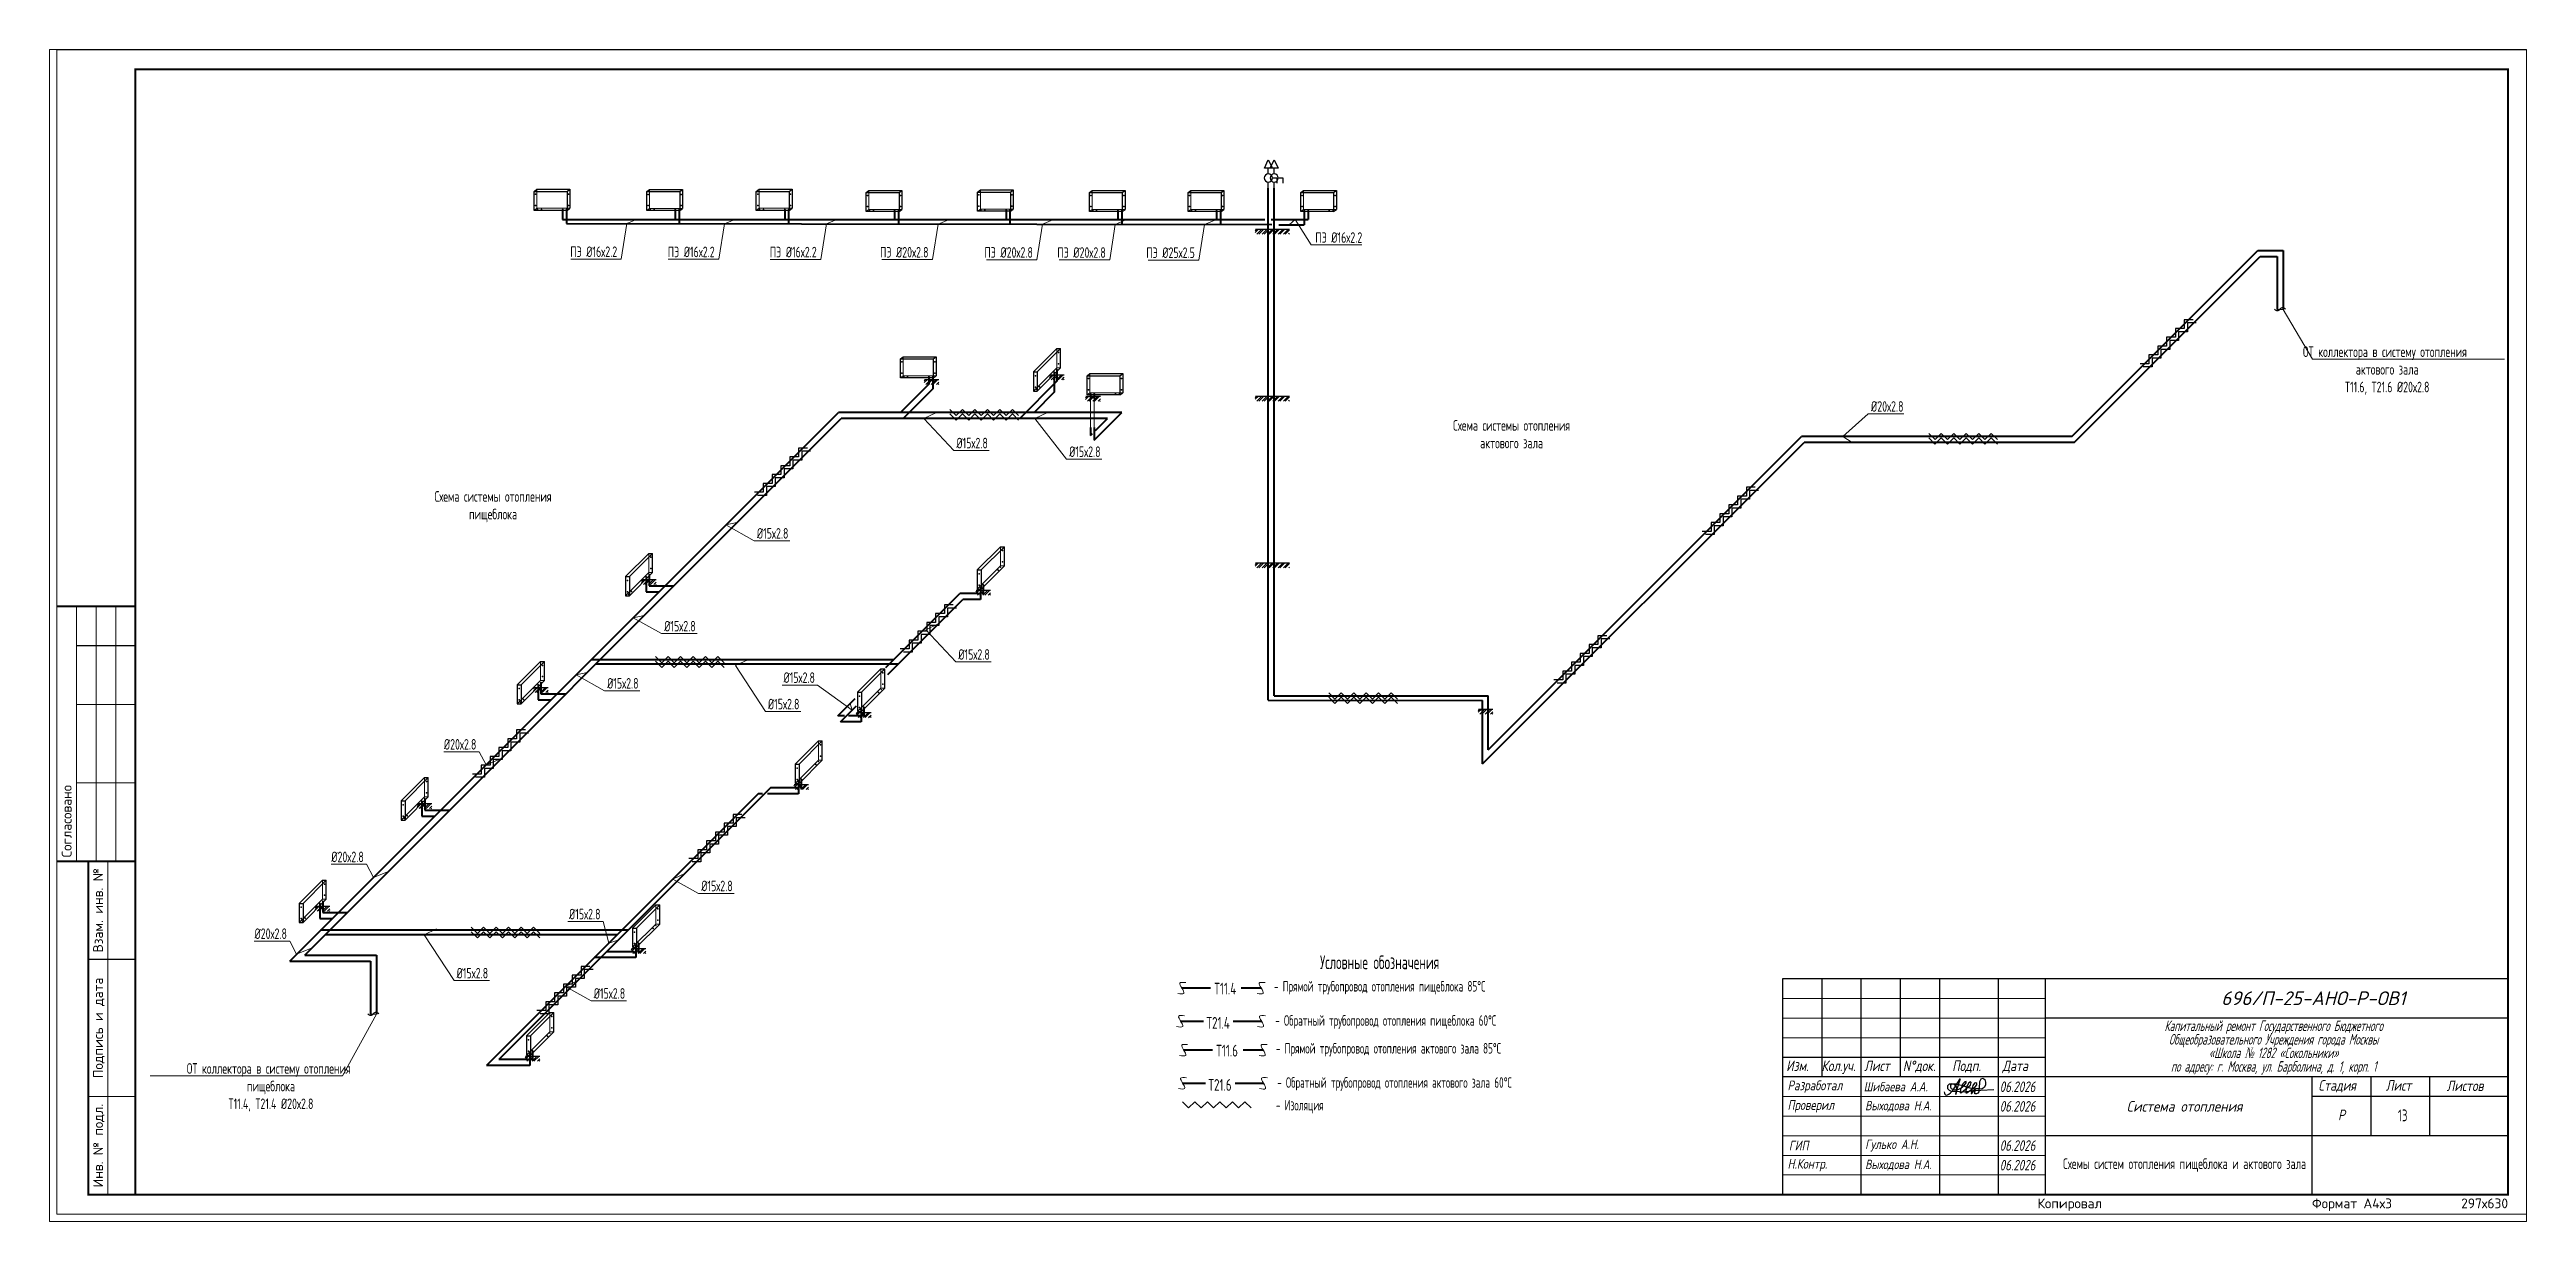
# Paper-space layout '13' of a CAD drawing. Header units: millimetres. Extents: x -2 to 630, y -2 to 297.
# The model-space entities are those that its viewports show. They can reach past a viewport. Long polylines and large blocks are cut down to what shows.
import ezdxf
from ezdxf import colors
from ezdxf.entities.mleader import LeaderData, LeaderLine
from ezdxf.enums import TextEntityAlignment as Align
from ezdxf.math import Vec2, Vec3

# ---------------------------------------------------------------- set-up
doc = ezdxf.new("R2010")
doc.units = ezdxf.units.MM
for name, pattern in [('ADSK_Штриховая_ш2 п1', [3, 2, -1]), ('GOST2.303 4', [7, 5, -2, 0]), ('Hidden', [7.14375, 4.7625, -2.38125])]:
    doc.linetypes.add(name, pattern=pattern)
for name, color, linetype in [('9_Форматы', 7, 'Continuous'), ('выноски2', 1, 'Continuous'), ('стояки', 7, 'Continuous'), ('т21.4', 142, 'Continuous')]:
    doc.layers.add(name, color=color, linetype=linetype)
doc.layers.add('9_Форматы надписи', color=7, linetype='Continuous', plot=False)
for name, color, linetype, lineweight in [('_надписи ОВ', 7, 'Continuous', 20), ('Shtamp', 7, 'Continuous', 35), ('АР-ШТАМП', 7, 'Continuous', 15), ('Арматура', 4, 'Continuous', 30), ('ОВ', 6, 'Continuous', 40), ('ОВ-ИЗОЛЯЦИЯ', 7, 'Continuous', 25), ('ОВ-рамка', 7, 'Continuous', 30), ('ОВ-ТЕКСТ', 7, 'Continuous', 25), ('СПДС_Штриховка', 252, 'Continuous', 9), ('ТЕКСТ', 252, 'Continuous', 13)]:
    doc.layers.add(name, color=color, linetype=linetype, lineweight=lineweight)
for name, color, linetype, true_color in [('Подпись', 7, 'Continuous', 0x082cf7), ('т11.1', 1, 'Continuous', 0xff0000), ('т11.4', 7, 'Continuous', 0xd600d6), ('т21.1', 5, 'Continuous', 0x0000ff)]:
    doc.layers.add(name, color=color, linetype=linetype, true_color=true_color)
doc.styles.add('ГОСТ', font='isocpeur.ttf', dxfattribs={"width": 0.8, "height": 250})
doc.styles.add('М2', font='isocpeui.ttf', dxfattribs={"width": 0.8})
doc.styles.add('РАЗМЕРНЫЙ', font='simplex.shx', dxfattribs={"width": 0.6, "oblique": 15})
doc.styles.add('СТИЛЬ', font='simplex.shx', dxfattribs={"width": 0.65})

psp = doc.layouts.new('13')

msp = doc.modelspace()

# ---------------------------------------------------------------- texts
at = {"layer": '_надписи ОВ', "ltscale": 10, "style": 'СТИЛЬ', "width": 0.6}
for s, height, p in [('Условные обозначения', 350, (49403.778, 158845.658)), ('- Прямой трубопровод отопления пищеблока 85%%DС', 270, (48229.341, 158274.627)), ('- Обратный трубопровод отопления пищеблока 60%%DС', 270, (48262.585, 157401.597)), ('- Прямой трубопровод отопления актового зала 85%%DС', 270, (48279.166, 156692.52)), ('- Обратный трубопровод отопления актового зала 60%%DС', 270, (48312.411, 155819.49)), (' - Изоляция', 270, (48172.324, 155242.132))]:
    msp.add_text(s, height=height, dxfattribs=at).set_placement(p)
at = {"layer": '_надписи ОВ', "ltscale": 10, "char_height": 300, "width": 16480.02357, "attachment_point": 1, "line_spacing_factor": 0.7, "style": 'СТИЛЬ'}
for s, insert in [('Т11.4', (46705.907, 158498.853)), ('Т21.4 ', (46506.807, 157624.883)), ('Т11.6', (46755.733, 156916.746)), ('Т21.6 ', (46556.633, 156042.776))]:
    msp.add_mtext(s, dxfattribs=dict(at, insert=insert))
at = {"layer": 'выноски2', "color": 7, "char_height": 270, "width": 4047.56645, "attachment_point": 3, "style": 'СТИЛЬ'}
for s, insert in [('\\pxqc;Схема системы отопления актового зала', (56311.256, 172850.607)), ('\\pxqc;Схема системы отопления пищеблока', (30341.364, 171037.853))]:
    msp.add_mtext(s, dxfattribs=dict(at, insert=insert))
at = {"layer": 'ТЕКСТ', "transparency": 33554687, "attachment_point": 5, "style": 'СТИЛЬ'}
for s, insert, char_height, width in [('\\pxi1,sm0.75;{\\C7;13}', (76859.136, 155115.639, 576.986), 300, 6768.52482), ('\\pxi1,sm0.75;{\\C7;Схемы систем отопления пищеблока и актового зала}', (71311.899, 153846.912, 576.986), 270, 6535.64473)]:
    msp.add_mtext(s, dxfattribs=dict(at, insert=insert, char_height=char_height, width=width))

# ---------------------------------------------------------------- blocks, each defined once
blk = doc.blocks.new('gh павнель')
at = {"color": 32, "lineweight": 30, "ltscale": 0.1, "true_color": 0xcd6928}
for p, q in [((29457, 6419), (30297, 6419)), ((30297, 6419), (30297, 5931))]:
    blk.add_line(p, q, dxfattribs=at)
at = {"color": 32, "linetype": 'GOST2.303 4', "lineweight": 18, "ltscale": 10, "true_color": 0xcd6928}
for p, q in [((29457, 5931), (29457, 6419)), ((30297, 5931), (29457, 5931))]:
    blk.add_line(p, q, dxfattribs=at)
at = {"color": 32, "lineweight": 30, "ltscale": 0.1, "true_color": 0xcd6928}
for points in [[(29386, 6364), (29457, 6419)], [(30226, 6364), (30297, 6419)], [(30226, 5877), (30297, 5931)]]:
    blk.add_lwpolyline(points, dxfattribs=at)
blk.add_lwpolyline([(29386, 6364), (30226, 6364), (30226, 5877), (29386, 5877)], close=True, dxfattribs=at)
at = {"color": 32, "linetype": 'GOST2.303 4', "lineweight": 18, "ltscale": 10, "true_color": 0xcd6928}
blk.add_lwpolyline([(29386, 5877), (29457, 5931)], dxfattribs=at)
at = {"color": 32, "lineweight": 30, "ltscale": 0.1, "true_color": 0xcd6928}
for p in [(29422, 6292), (29422, 6004), (29472, 5904), (29572, 5904), (30112, 5904), (30212, 5904), (30262, 6292), (30262, 6004)]:
    blk.add_point(p, dxfattribs=at)
blk = doc.blocks.new('бок панель')
at = {"color": 32, "lineweight": 30, "ltscale": 0.1, "true_color": 0xcd6928}
for p, q in [((29006, 6630), (28412, 6036)), ((29006, 6630), (29106, 6630)), ((28412, 6036), (28412, 5548)), ((28412, 6036), (28512, 6036)), ((28412, 5548), (28512, 5548))]:
    blk.add_line(p, q, dxfattribs=at)
at = {"color": 32, "linetype": 'GOST2.303 4', "lineweight": 18, "ltscale": 10, "true_color": 0xcd6928}
for p, q in [((29006, 6142), (29006, 6630)), ((28412, 5548), (29006, 6142)), ((29006, 6142), (29106, 6142))]:
    blk.add_line(p, q, dxfattribs=at)
at = {"color": 32, "lineweight": 30, "ltscale": 0.1, "true_color": 0xcd6928}
blk.add_lwpolyline([(29106, 6630), (28512, 6036), (28512, 5548), (29106, 6142)], close=True, dxfattribs=at)
for p in [(29056, 6530), (28462, 5936), (28943, 6029), (29056, 6242), (28462, 5648), (28497, 5584), (28568, 5655)]:
    blk.add_point(p, dxfattribs=at)
at = {"color": 32, "linetype": 'GOST2.303 4', "lineweight": 18, "ltscale": 10, "true_color": 0xcd6928}
blk.add_point((29014, 6100), dxfattribs=at)
blk = doc.blocks.new('В.к.')
at = {"layer": 'Арматура', "color": 7, "lineweight": 30}
for p, q in [((0, 424), (-61, 302)), ((60, 302), (0, 424)), ((-62, 152), (-129, 152)), ((-129, 152), (-129, 76)), ((-61, 302), (60, 302)), ((0, 211), (0, 302)), ((0, 0), (0, 91))]:
    blk.add_line(p, q, dxfattribs=at)
blk.add_circle((0, 152), 60.9, dxfattribs=at)
blk = doc.blocks.new('*U3000')
at = {"layer": '9_Форматы', "color": 7, "linetype": 'Continuous', "lineweight": 9, "ltscale": 100}
blk.add_lwpolyline([(5, -5), (5, 292), (-625, 292), (-625, -5)], close=True, dxfattribs=at)
at = {"layer": '9_Форматы', "color": 7, "linetype": 'Continuous', "lineweight": 9, "ltscale": 100, "const_width": 0.5}
blk.add_lwpolyline([(0, 0), (0, 287), (-605, 287), (-605, 0)], close=True, dxfattribs=at)
at = {"layer": '9_Форматы', "color": 7, "linetype": 'Continuous', "lineweight": 9, "ltscale": 100}
for points, const_width in [([(-605, 150), (-625, 150)], 0.5), ([(-620, 85), (-620, 150)], 0.3), ([(-605, 140), (-620, 140)], 0.3), ([(-605, 125), (-620, 125)], 0.3), ([(-605, 105), (-620, 105)], 0.3), ([(-605, 85), (-625, 85)], 0.5), ([(-605, 0), (-617, 0), (-617, 85), (-617, 85)], 0.5), ([(-612, 0), (-612, 85)], 0.3), ([(-617, 60), (-605, 60)], 0.3), ([(-617, 25), (-605, 25)], 0.3)]:
    blk.add_lwpolyline(points, dxfattribs=dict(at, const_width=const_width))
for points in [[(-615, 85), (-615, 150)], [(-610, 85), (-610, 150)], [(-610, 85), (-610, 150)]]:
    blk.add_lwpolyline(points, dxfattribs=at)
at = {"layer": '9_Форматы', "color": 7, "linetype": 'Continuous', "lineweight": 9, "ltscale": 100, "style": 'ГОСТ'}
blk.add_text('Согласовано', height=2.5, rotation=90, dxfattribs=at).set_placement((-621.25, 86))
for s, p in [('Взам. инв. №', (-614.5, 72.5)), ('Подпись и дата', (-614.5, 42.5)), ('Инв. № подл.', (-614.5, 12.5))]:
    blk.add_text(s, height=2.5, rotation=90, dxfattribs=at).set_placement(p, align=Align.MIDDLE_CENTER)
at = {"layer": '9_Форматы', "color": 7, "style": 'ГОСТ'}
for s, p in [('Копировал', (-120, -1)), ('Формат А4х3', (-50, -1))]:
    blk.add_text(s, height=2.5, dxfattribs=at).set_placement(p, align=Align.TOP_LEFT)
at = {"layer": '9_Форматы надписи', "color": 7, "style": 'ГОСТ'}
blk.add_text('297х630', height=2.5, dxfattribs=at).set_placement((0, -3.5), align=Align.RIGHT)
blk = doc.blocks.new('Штамп 22-РД-Б1-Р1-ОВ.1')
at = {"layer": 'АР-ШТАМП', "lineweight": 30, "transparency": 33554687}
blk.add_lwpolyline([(-18500, 0), (0, 0), (0, 5500), (-18500, 5500)], close=True, dxfattribs=at)
for points in [[(-17500, 5500), (-17500, 3000)], [(-16500, 5500), (-16500, 0)], [(-15500, 5500), (-15500, 3000)], [(-14500, 5500), (-14500, 0)], [(-13000, 5500), (-13000, 0)], [(-11800, 5500), (-11800, 0)], [(0, 4500), (-11800, 4500), (-11800, 4500)], [(-11800, 3500), (-18500, 3500)], [(-11800, 3000), (-18500, 3000)], [(0, 3000), (-11800, 3000), (-11800, 3000)], [(-5000, 3000), (-5000, 0)], [(-3500, 3000), (-3500, 1500)], [(-2000, 3000), (-2000, 1500)], [(0, 2500), (-5000, 2500)], [(0, 1500), (-11800, 1500), (-11800, 1500)]]:
    blk.add_lwpolyline(points, dxfattribs=at)
at = {"layer": 'АР-ШТАМП', "lineweight": 15, "transparency": 33554687}
for points in [[(-11800, 5000), (-18500, 5000)], [(-11800, 4500), (-18500, 4500)], [(-11800, 4000), (-18500, 4000)], [(-11800, 2500), (-18500, 2500)], [(-11800, 2000), (-18500, 2000)], [(-11800, 1500), (-18500, 1500)], [(-11800, 1000), (-18500, 1000)], [(-11800, 500), (-18500, 500)]]:
    blk.add_lwpolyline(points, dxfattribs=at)
at = {"layer": 'Подпись', "linetype": 'Continuous'}
blk.add_lwpolyline([(-14376, 2617), (-14374, 2584), (-14364, 2561), (-14345, 2542), (-14323, 2536), (-14290, 2542), (-14259, 2558), (-14218, 2591), (-14159, 2653), (-13975, 2948), (-14064, 2666), (-14079, 2550), (-14056, 2734), (-14097, 2794), (-14145, 2818), (-14193, 2822), (-14216, 2789), (-14218, 2743), (-14204, 2703), (-14168, 2687), (-14124, 2669), (-14055, 2667), (-14002, 2687), (-13951, 2714), (-13904, 2752), (-13865, 2785), (-13836, 2826), (-13816, 2848), (-13821, 2882), (-13851, 2878), (-13903, 2822), (-13932, 2759), (-13961, 2677), (-13973, 2612), (-13963, 2592), (-13936, 2606), (-13779, 2735), (-13708, 2794), (-13690, 2861), (-13710, 2878), (-13748, 2852), (-13814, 2727), (-13829, 2595), (-13802, 2591), (-13579, 2753), (-13546, 2800), (-13547, 2836), (-13570, 2852), (-13602, 2845), (-13648, 2785), (-13676, 2683), (-13694, 2578), (-13672, 2574), (-13650, 2610), (-13616, 2663), (-13575, 2705), (-13535, 2707), (-13509, 2709), (-13491, 2684), (-13495, 2623), (-13521, 2590), (-13555, 2566), (-13593, 2565), (-13600, 2579), (-13601, 2638), (-13584, 2696), (-13575, 2705), (-13509, 2709), (-13491, 2684), (-13479, 2701), (-13472, 2884), (-13436, 2950), (-13389, 2971), (-13345, 2931), (-13328, 2868), (-13326, 2790), (-13355, 2730), (-13410, 2696), (-13618, 2691), (-13719, 2710), (-13806, 2741), (-13867, 2763), (-13911, 2779), (-13977, 2793), (-14075, 2813), (-14248, 2815), (-14298, 2772), (-14295, 2705), (-14255, 2662), (-14202, 2639), (-13997, 2626), (-13852, 2624), (-13699, 2642), (-13442, 2665), (-13114, 2682)], dxfattribs=at)
at = {"layer": 'Shtamp', "color": 7, "ltscale": 33.333333, "style": 'М2'}
blk.add_text('696/П-25-АНО-Р-ОВ1', height=350, dxfattribs=at).set_placement((-7314, 4832))
at = {"layer": 'Shtamp', "ltscale": 33.333333, "style": 'М2', "width": 0.8}
for s, p in [('Изм.', (-18406, 3149)), ('Кол.уч.', (-17506, 3149)), ('Лист ', (-16417, 3149)), ('N°док.', (-15430, 3149)), ('Подп.', (-14174, 3149)), ('Дата', (-12892, 3149)), ('Cтадия', (-4844, 2649)), ('Лист ', (-3117, 2649)), ('Листов', (-1567, 2639)), ('Р', (-4334, 1896))]:
    blk.add_text(s, height=270, dxfattribs=at).set_placement(p)
at = {"layer": 'Shtamp', "color": 7, "ltscale": 33.333333, "style": 'М2', "width": 0.75}
for p in [(-12960, 2615), (-12960, 2115), (-12960, 1115), (-12960, 615)]:
    blk.add_text('06.2026', height=270, dxfattribs=at).set_placement(p)
at = {"layer": 'Shtamp', "ltscale": 33.333333, "char_height": 270, "attachment_point": 5, "line_spacing_factor": 0.768}
for s, insert, width, style in [('\\pxl1.18333,r1.7625,qc;Капитальный ремонт Государственного Бюджетного \\PОбщеобразовательного Учреждения города Москвы \\P«Школа {\\fTimes New Roman|b0|i0|c204|p18;№} 1282 «Сокольники» \\Pпо адресу: г. Москва, ул. Барболина, д. 1, корп. 1', (-5900, 3750), 11799.97, 'РАЗМЕРНЫЙ'), ('\\pxi1,sm0.75;{\\W0.9;\\C7;Система отопления}', (-8384, 2250), 6643.18, 'М2')]:
    blk.add_mtext(s, dxfattribs=dict(at, insert=insert, width=width, style=style))
at = {"layer": 'Shtamp', "color": 18, "ltscale": 100, "true_color": 0x000000, "width": 2000, "attachment_point": 4, "style": 'М2'}
for s, insert, char_height in [('\\pxi0.002,t0;{\\W0.8;\\C256; Разработал}', (-18500, 2750), 250), ('{\\W0.8;\\C256;Шибаева А.А.}', (-16429, 2752), 240), ('\\pxi0.002,t0;{\\W0.8;\\C256; Проверил}', (-18500, 2250), 250), ('\\pxi0.002,t0;{\\W0.8;\\C256;ГИП}', (-18339, 1250), 250), ('\\pxi0.002,t0;{\\W0.8;\\C256; Н.Контр.}', (-18500, 750), 250)]:
    blk.add_mtext(s, dxfattribs=dict(at, insert=insert, char_height=char_height))
at = {"layer": 'Shtamp', "color": 1, "ltscale": 100, "true_color": 0xff0000, "char_height": 240, "width": 2000, "attachment_point": 4, "style": 'М2'}
for s, insert in [('{\\C256;Выходова Н.А.}', (-16393, 2250)), ('{\\C256;Гулько А.Н.}', (-16393, 1250)), ('{\\C256;Выходова Н.А.}', (-16393, 750))]:
    blk.add_mtext(s, dxfattribs=dict(at, insert=insert))

# ---------------------------------------------------------------- hatches: boundary and pattern name
at = {"layer": 'СПДС_Штриховка', "lineweight": 25}
h = msp.add_hatch(dxfattribs=at)
h.set_pattern_fill('ANSI32', color=253, scale=10)
h.set_pattern_definition([(45, (439471.24, 499627), (-67.351921, 67.351921), []), (45, (439516.14, 499627), (-67.351921, 67.351921), [])])
h.paths.add_polyline_path([(48625.125, 177721.022), (47750.472, 177721.022), (47750.472, 177593.352), (48625.125, 177593.352)])
h = msp.add_hatch(dxfattribs=at)
h.set_pattern_fill('ANSI32', color=253, scale=10)
h.set_pattern_definition([(45, (431028.94, 495794.64), (-67.351921, 67.351921), []), (45, (431073.84, 495794.64), (-67.351921, 67.351921), [])])
h.paths.add_polyline_path([(39682.831, 173888.661), (39308.178, 173888.661), (39308.178, 173760.991), (39682.831, 173760.991)])
h = msp.add_hatch(dxfattribs=at)
h.set_pattern_fill('ANSI32', color=253, scale=10)
h.set_pattern_definition([(45, (434226.24, 495915.1), (-67.351921, 67.351921), []), (45, (434271.14, 495915.1), (-67.351921, 67.351921), [])])
h.paths.add_polyline_path([(42880.124, 174009.115), (42505.471, 174009.115), (42505.471, 173881.446), (42880.124, 173881.446)])
h = msp.add_hatch(dxfattribs=at)
h.set_pattern_fill('ANSI32', color=253, scale=10)
h.set_pattern_definition([(45, (435148.3, 495363.41), (-67.351921, 67.351921), []), (45, (435193.2, 495363.41), (-67.351921, 67.351921), [])])
h.paths.add_polyline_path([(43802.189, 173457.431), (43427.536, 173457.431), (43427.536, 173329.762), (43802.189, 173329.762)])
h = msp.add_hatch(dxfattribs=at)
h.set_pattern_fill('ANSI32', color=253, scale=10)
h.set_pattern_definition([(45, (439471.24, 495370.27), (-67.351921, 67.351921), []), (45, (439516.14, 495370.27), (-67.351921, 67.351921), [])])
h.paths.add_polyline_path([(48625.125, 173464.284), (47750.472, 173464.284), (47750.472, 173336.615), (48625.125, 173336.615)])
h = msp.add_hatch(dxfattribs=at)
h.set_pattern_fill('ANSI32', color=253, scale=10)
h.set_pattern_definition([(45, (423825.02, 490694.055), (-67.351921, 67.351921), []), (45, (423869.92, 490694.055), (-67.351921, 67.351921), [])])
h.paths.add_polyline_path([(32478.91, 168788.074), (32104.257, 168788.074), (32104.257, 168660.405), (32478.91, 168660.405)])
h = msp.add_hatch(dxfattribs=at)
h.set_pattern_fill('ANSI32', color=253, scale=10)
h.set_pattern_definition([(45, (439471.24, 491113.53), (-67.351921, 67.351921), []), (45, (439516.14, 491113.53), (-67.351921, 67.351921), [])])
h.paths.add_polyline_path([(48625.125, 169207.547), (47750.472, 169207.547), (47750.472, 169079.877), (48625.125, 169079.877)])
h = msp.add_hatch(dxfattribs=at)
h.set_pattern_fill('ANSI32', color=253, scale=10)
h.set_pattern_definition([(45, (432348.65, 490418.08), (-67.351921, 67.351921), []), (45, (432393.55, 490418.08), (-67.351921, 67.351921), [])])
h.paths.add_polyline_path([(41002.536, 168512.096), (40627.883, 168512.096), (40627.883, 168384.426), (41002.536, 168384.426)])
h = msp.add_hatch(dxfattribs=at)
h.set_pattern_fill('ANSI32', color=253, scale=10)
h.set_pattern_definition([(45, (421068.35, 487937.39), (-67.351921, 67.351921), []), (45, (421113.25, 487937.39), (-67.351921, 67.351921), [])])
h.paths.add_polyline_path([(29722.24, 166031.405), (29347.587, 166031.405), (29347.587, 165903.735), (29722.24, 165903.735)])
h = msp.add_hatch(dxfattribs=at)
h.set_pattern_fill('ANSI32', color=253, scale=10)
h.set_pattern_definition([(45, (445157.07, 487386.6), (-67.351921, 67.351921), []), (45, (445201.97, 487386.6), (-67.351921, 67.351921), [])])
h.paths.add_polyline_path([(53810.958, 165480.617), (53436.305, 165480.617), (53436.305, 165352.947), (53810.958, 165352.947)])
h = msp.add_hatch(dxfattribs=at)
h.set_pattern_fill('ANSI32', color=253, scale=10)
h.set_pattern_definition([(45, (429300.29, 487300.22), (-67.351921, 67.351921), []), (45, (429345.19, 487300.22), (-67.351921, 67.351921), [])])
h.paths.add_polyline_path([(37954.182, 165394.239), (37579.528, 165394.239), (37579.528, 165266.57), (37954.182, 165266.57)])
h = msp.add_hatch(dxfattribs=at)
h.set_pattern_fill('ANSI32', color=253, scale=10)
h.set_pattern_definition([(45, (418104.78, 484973.81), (-67.351921, 67.351921), []), (45, (418149.68, 484973.81), (-67.351921, 67.351921), [])])
h.paths.add_polyline_path([(26758.669, 163067.833), (26384.016, 163067.833), (26384.016, 162940.164), (26758.669, 162940.164)])
h = msp.add_hatch(dxfattribs=at)
h.set_pattern_fill('ANSI32', color=253, scale=10)
h.set_pattern_definition([(45, (427705.59, 485463.59), (-67.351921, 67.351921), []), (45, (427750.5, 485463.59), (-67.351921, 67.351921), [])])
h.paths.add_polyline_path([(36359.483, 163557.613), (35984.83, 163557.613), (35984.83, 163429.943), (36359.483, 163429.943)])
h = msp.add_hatch(dxfattribs=at)
h.set_pattern_fill('ANSI32', color=253, scale=10)
h.set_pattern_definition([(45, (415504.28, 482360.215), (-67.351921, 67.351921), []), (45, (415549.18, 482360.215), (-67.351921, 67.351921), [])])
h.paths.add_polyline_path([(24158.172, 160454.234), (23783.519, 160454.234), (23783.519, 160326.564), (24158.172, 160326.564)])
h = msp.add_hatch(dxfattribs=at)
h.set_pattern_fill('ANSI32', color=253, scale=10)
h.set_pattern_definition([(45, (423558.67, 481282.23), (-67.351921, 67.351921), []), (45, (423603.57, 481282.23), (-67.351921, 67.351921), [])])
h.paths.add_polyline_path([(32212.558, 159376.25), (31837.905, 159376.25), (31837.905, 159248.581), (32212.558, 159248.581)])
h = msp.add_hatch(dxfattribs=at)
h.set_pattern_fill('ANSI32', color=253, scale=10)
h.set_pattern_definition([(45, (420857.22, 478533.99), (-67.351921, 67.351921), []), (45, (420902.12, 478533.99), (-67.351921, 67.351921), [])])
h.paths.add_polyline_path([(29511.112, 156628.011), (29136.459, 156628.011), (29136.459, 156500.342), (29511.112, 156500.342)])

# ---------------------------------------------------------------- linework, layer by layer
at = {"color": 253, "lineweight": 25, "ltscale": 0.1}
for p, q in [((47756.815, 177721.022), (48625.125, 177721.022)), ((39314.521, 173888.661), (39682.831, 173888.661)), ((42511.814, 174009.115), (42880.124, 174009.115)), ((43433.879, 173457.431), (43802.189, 173457.431)), ((47756.815, 173464.284), (48625.125, 173464.284)), ((32110.6, 168788.074), (32478.91, 168788.074)), ((47756.815, 169207.547), (48625.125, 169207.547)), ((40634.226, 168512.096), (41002.536, 168512.096)), ((29353.931, 166031.405), (29722.24, 166031.405)), ((53442.648, 165480.617), (53810.958, 165480.617)), ((37585.872, 165394.239), (37954.182, 165394.239)), ((26390.359, 163067.833), (26758.669, 163067.833)), ((35991.173, 163557.613), (36359.483, 163557.613)), ((23789.862, 160454.234), (24158.172, 160454.234)), ((31844.248, 159376.25), (32212.558, 159376.25)), ((29142.802, 156628.011), (29511.112, 156628.011))]:
    msp.add_line(p, q, dxfattribs=at)
at = {"layer": '_надписи ОВ', "ltscale": 10}
for points in [[(45774.039, 158229.033), (45928.222, 158229.135), (45876.408, 158368.904), (45827.052, 158491.086), (45977.756, 158503.253)], [(47798.819, 158228.66), (47953.002, 158228.763), (47901.188, 158368.532), (47851.832, 158490.714), (48002.536, 158502.88)], [(45747.039, 157383.645), (45901.222, 157383.747), (45849.408, 157523.516), (45800.052, 157645.698), (45950.756, 157657.864)], [(47808.433, 157383.27), (47962.616, 157383.373), (47910.802, 157523.141), (47861.446, 157645.324), (48012.15, 157657.49)], [(45823.864, 156646.926), (45978.047, 156647.029), (45926.233, 156786.797), (45876.877, 156908.98), (46027.581, 156921.146)], [(47848.644, 156646.554), (48002.827, 156646.656), (47951.013, 156786.425), (47901.657, 156908.607), (48052.361, 156920.773)], [(45796.864, 155801.538), (45951.047, 155801.64), (45899.233, 155941.409), (45849.877, 156063.591), (46000.581, 156075.758)], [(47858.258, 155801.163), (48012.441, 155801.266), (47960.627, 155941.035), (47911.271, 156063.217), (48061.975, 156075.383)]]:
    msp.add_spline(points, degree=3, dxfattribs=at)
at = {"layer": 'ОВ-ИЗОЛЯЦИЯ', "color": 7, "linetype": 'ByBlock'}
for points in [[(71663.21, 175411.523), (71438.21, 175411.523), (71438.21, 175186.523), (71213.21, 175186.523), (71213.21, 174961.523), (70988.21, 174961.523), (70988.21, 174736.523), (70763.21, 174736.523), (70763.21, 174511.523), (70538.21, 174511.523), (70538.21, 174286.523), (70313.21, 174286.523)], [(71744.38, 175330.143), (71519.38, 175330.143), (71519.38, 175105.143), (71294.38, 175105.143), (71294.38, 174880.143), (71069.38, 174880.143), (71069.38, 174655.143), (70844.38, 174655.143), (70844.38, 174430.143), (70619.38, 174430.143), (70619.38, 174205.143), (70394.38, 174205.143)], [(41717.801, 172965.419), (41558.702, 173124.518), (41399.603, 172965.419), (41240.504, 173124.518), (41081.405, 172965.419), (40922.306, 173124.518), (40763.207, 172965.419), (40604.108, 173124.518), (40445.009, 172965.419), (40285.91, 173124.518), (40126.811, 172965.419), (39967.712, 173124.518)], [(41717.652, 172850.478), (41558.553, 173009.577), (41399.454, 172850.478), (41240.355, 173009.577), (41081.256, 172850.478), (40922.157, 173009.577), (40763.058, 172850.478), (40603.959, 173009.577), (40444.86, 172850.478), (40285.761, 173009.577), (40126.662, 172850.478), (39967.563, 173009.577)], [(66674.735, 172351.519), (66515.635, 172510.618), (66356.536, 172351.519), (66197.437, 172510.618), (66038.338, 172351.519), (65879.239, 172510.618), (65720.14, 172351.519), (65561.041, 172510.618), (65401.942, 172351.519), (65242.843, 172510.618), (65083.744, 172351.519), (64924.645, 172510.618)], [(36332.174, 172135.738), (36107.174, 172135.738), (36107.174, 171910.738), (35882.174, 171910.738), (35882.174, 171685.738), (35657.174, 171685.738), (35657.174, 171460.738), (35432.174, 171460.738), (35432.174, 171235.738), (35207.174, 171235.738), (35207.174, 171010.738), (34982.174, 171010.738)], [(36413.345, 172054.358), (36188.345, 172054.358), (36188.345, 171829.358), (35963.345, 171829.358), (35963.345, 171604.358), (35738.345, 171604.358), (35738.345, 171379.358), (35513.345, 171379.358), (35513.345, 171154.358), (35288.345, 171154.358), (35288.345, 170929.358), (35063.345, 170929.358)], [(66674.586, 172236.578), (66515.487, 172395.677), (66356.388, 172236.578), (66197.289, 172395.677), (66038.19, 172236.578), (65879.091, 172395.677), (65719.992, 172236.578), (65560.893, 172395.677), (65401.794, 172236.578), (65242.695, 172395.677), (65083.596, 172236.578), (64924.497, 172395.677)], [(60500.789, 171136.001), (60275.789, 171136.001), (60275.789, 170911.001), (60050.789, 170911.001), (60050.789, 170686.001), (59825.789, 170686.001), (59825.789, 170461.001), (59600.789, 170461.001), (59600.789, 170236.001), (59375.789, 170236.001), (59375.789, 170011.001), (59150.789, 170011.001)], [(60581.959, 171054.62), (60356.959, 171054.62), (60356.959, 170829.62), (60131.959, 170829.62), (60131.959, 170604.62), (59906.959, 170604.62), (59906.959, 170379.62), (59681.959, 170379.62), (59681.959, 170154.62), (59456.959, 170154.62), (59456.959, 169929.62), (59231.959, 169929.62)], [(40049.288, 168138.779), (39824.288, 168138.779), (39824.288, 167913.779), (39599.288, 167913.779), (39599.288, 167688.779), (39374.288, 167688.779), (39374.288, 167463.779), (39149.288, 167463.779), (39149.288, 167238.779), (38924.288, 167238.779), (38924.288, 167013.779), (38699.288, 167013.779)], [(40130.458, 168057.399), (39905.458, 168057.399), (39905.458, 167832.399), (39680.458, 167832.399), (39680.458, 167607.399), (39455.458, 167607.399), (39455.458, 167382.399), (39230.458, 167382.399), (39230.458, 167157.399), (39005.458, 167157.399), (39005.458, 166932.399), (38780.458, 166932.399)], [(34211.585, 166657.519), (34052.486, 166816.618), (33893.387, 166657.519), (33734.288, 166816.618), (33575.189, 166657.519), (33416.09, 166816.618), (33256.991, 166657.519), (33097.892, 166816.618), (32938.793, 166657.519), (32779.694, 166816.618), (32620.595, 166657.519), (32461.496, 166816.618)], [(56715.121, 167350.333), (56490.121, 167350.333), (56490.121, 167125.333), (56265.121, 167125.333), (56265.121, 166900.333), (56040.121, 166900.333), (56040.121, 166675.333), (55815.121, 166675.333), (55815.121, 166450.333), (55590.121, 166450.333), (55590.121, 166225.333), (55365.121, 166225.333)], [(56796.291, 167268.952), (56571.291, 167268.952), (56571.291, 167043.952), (56346.291, 167043.952), (56346.291, 166818.952), (56121.291, 166818.952), (56121.291, 166593.952), (55896.291, 166593.952), (55896.291, 166368.952), (55671.291, 166368.952), (55671.291, 166143.952), (55446.291, 166143.952)], [(34211.437, 166542.578), (34052.338, 166701.677), (33893.239, 166542.578), (33734.14, 166701.677), (33575.041, 166542.578), (33415.942, 166701.677), (33256.843, 166542.578), (33097.743, 166701.677), (32938.644, 166542.578), (32779.545, 166701.677), (32620.446, 166542.578), (32461.347, 166701.677)], [(51374.887, 165620.794), (51215.788, 165779.893), (51056.689, 165620.794), (50897.59, 165779.893), (50738.491, 165620.794), (50579.392, 165779.893), (50420.293, 165620.794), (50261.194, 165779.893), (50102.095, 165620.794), (49942.996, 165779.893), (49783.897, 165620.794), (49624.798, 165779.893)], [(51375.036, 165735.735), (51215.937, 165894.834), (51056.838, 165735.735), (50897.739, 165894.834), (50738.64, 165735.735), (50579.541, 165894.834), (50420.442, 165735.735), (50261.343, 165894.834), (50102.244, 165735.735), (49943.145, 165894.834), (49784.046, 165735.735), (49624.947, 165894.834)], [(29142.704, 164946.268), (28917.704, 164946.268), (28917.704, 164721.268), (28692.704, 164721.268), (28692.704, 164496.268), (28467.704, 164496.268), (28467.704, 164271.268), (28242.704, 164271.268), (28242.704, 164046.268), (28017.704, 164046.268), (28017.704, 163821.268), (27792.704, 163821.268)], [(29223.875, 164864.888), (28998.875, 164864.888), (28998.875, 164639.888), (28773.875, 164639.888), (28773.875, 164414.888), (28548.875, 164414.888), (28548.875, 164189.888), (28323.875, 164189.888), (28323.875, 163964.888), (28098.875, 163964.888), (28098.875, 163739.888), (27873.875, 163739.888)], [(34662.762, 162790.736), (34437.762, 162790.736), (34437.762, 162565.736), (34212.762, 162565.736), (34212.762, 162340.736), (33987.762, 162340.736), (33987.762, 162115.736), (33762.762, 162115.736), (33762.762, 161890.736), (33537.762, 161890.736), (33537.762, 161665.736), (33312.762, 161665.736)], [(34743.932, 162709.355), (34518.932, 162709.355), (34518.932, 162484.355), (34293.932, 162484.355), (34293.932, 162259.355), (34068.932, 162259.355), (34068.932, 162034.355), (33843.932, 162034.355), (33843.932, 161809.355), (33618.932, 161809.355), (33618.932, 161584.355), (33393.932, 161584.355)], [(29508.975, 159642.328), (29349.876, 159801.427), (29190.777, 159642.328), (29031.678, 159801.427), (28872.579, 159642.328), (28713.479, 159801.427), (28554.38, 159642.328), (28395.281, 159801.427), (28236.182, 159642.328), (28077.083, 159801.427), (27917.984, 159642.328), (27758.885, 159801.427)], [(29509.123, 159757.269), (29350.024, 159916.368), (29190.925, 159757.269), (29031.826, 159916.368), (28872.727, 159757.269), (28713.628, 159916.368), (28554.529, 159757.269), (28395.43, 159916.368), (28236.331, 159757.269), (28077.232, 159916.368), (27918.133, 159757.269), (27759.034, 159916.368)], [(30787.732, 158915.706), (30562.732, 158915.706), (30562.732, 158690.706), (30337.732, 158690.706), (30337.732, 158465.706), (30112.732, 158465.706), (30112.732, 158240.706), (29887.732, 158240.706), (29887.732, 158015.706), (29662.732, 158015.706), (29662.732, 157790.706), (29437.732, 157790.706)], [(30868.902, 158834.325), (30643.902, 158834.325), (30643.902, 158609.325), (30418.902, 158609.325), (30418.902, 158384.325), (30193.902, 158384.325), (30193.902, 158159.325), (29968.902, 158159.325), (29968.902, 157934.325), (29743.902, 157934.325), (29743.902, 157709.325), (29518.902, 157709.325)], [(45894.726, 155465.795), (46053.825, 155306.696), (46212.924, 155465.795), (46372.023, 155306.696), (46531.122, 155465.795), (46690.221, 155306.696), (46849.32, 155465.795), (47008.419, 155306.696), (47167.518, 155465.795), (47326.617, 155306.696), (47485.716, 155465.795), (47644.815, 155306.696)]]:
    msp.add_lwpolyline(points, dxfattribs=at)
at = {"layer": 'стояки', "color": 7, "linetype": 'ADSK_Штриховая_ш2 п1', "lineweight": 0, "ltscale": 30}
for p, q in [((43547.323, 173390.343), (43547.323, 172660.879)), ((43647.323, 173390.121), (43647.323, 172660.879))]:
    msp.add_line(p, q, dxfattribs=at)
at = {"layer": 'стояки', "color": 7, "lineweight": 30}
for centre, start, end in [((73809.888, 175732.717), 216.56567532, 323.43432468), ((73948.488, 175629.913), 36.56567532, 143.43432468), ((25195.469, 157759.712), 216.56567532, 323.43432468), ((25334.069, 157656.907), 36.56567532, 143.43432468)]:
    msp.add_arc(centre, 86.282, start, end, dxfattribs=at)
at = {"layer": 'т11.1', "color": 233, "lineweight": 40}
for p, q in [((48234.838, 165815.285), (48234.838, 178769.166)), ((30092.075, 178225.279), (30092.075, 177964.885)), ((32964.504, 178220.564), (32964.504, 177991.036)), ((35754.635, 178225.279), (35754.635, 177995.751)), ((38554.631, 178194.412), (38554.631, 177964.885)), ((41396.994, 178206.723), (41396.994, 177977.195)), ((44246.993, 178194.412), (44246.993, 177964.885)), ((46765.341, 178194.412), (46765.341, 177964.885)), ((49096.724, 178194.412), (49096.724, 177964.885)), ((30092.075, 177964.885), (47993.484, 177964.885)), ((48158.819, 177964.885), (49096.724, 177964.885)), ((68570.255, 172431.068), (73312.29, 177173.104)), ((73312.29, 177173.104), (73959.593, 177173.104)), ((73959.593, 177173.104), (73959.593, 175673.104)), ((53693.587, 164441.299), (61683.356, 172431.068)), ((68570.255, 172431.068), (61683.356, 172431.068)), ((48234.838, 165815.285), (53693.587, 165815.285)), ((53693.587, 164441.299), (53693.587, 165815.285)), ((46664.318, 156777.601), (45922.039, 156777.732)), ((47956.433, 156777.357), (47442.465, 156777.471))]:
    msp.add_line(p, q, dxfattribs=at)
at = {"layer": 'т11.4', "lineweight": 40}
for p, q in [((39427.965, 173763.767), (38709.167, 173044.969)), ((39427.965, 173951.635), (39427.965, 173763.767)), ((42625.259, 174072.09), (42625.259, 173559.958)), ((42625.259, 173559.958), (42110.27, 173044.969)), ((43647.323, 173520.405), (43647.323, 173390.121)), ((23134.034, 159050.098), (37128.905, 173044.969)), ((44350.288, 173044.969), (37128.905, 173044.969)), ((43647.323, 172342.004), (44350.288, 173044.969)), ((43647.323, 172660.879), (43647.323, 172342.004)), ((32224.044, 168851.048), (32224.044, 168471.759)), ((40818.381, 168645.781), (40818.381, 168425.07)), ((32224.044, 168471.759), (32555.695, 168471.759)), ((38335.971, 166537.963), (40223.078, 168425.07)), ((40694.972, 168425.07), (40223.078, 168425.07)), ((40818.381, 168425.07), (40790.975, 168425.07)), ((38535.077, 166737.068), (30821.004, 166737.068)), ((29467.375, 166094.379), (29467.375, 165715.09)), ((29467.375, 165715.09), (29799.026, 165715.09)), ((37105.222, 165307.214), (37548.875, 165750.867)), ((37770.027, 165527.924), (37770.027, 165307.214)), ((37279.313, 165307.214), (37105.222, 165307.214)), ((37672.4, 165307.214), (37383.574, 165307.214)), ((37770.027, 165307.214), (37720.287, 165307.214)), ((36175.328, 163691.298), (36175.328, 163470.587)), ((26503.803, 163130.807), (26503.803, 162751.518)), ((35390.181, 163470.587), (28460.579, 156540.985)), ((36066.116, 163470.587), (35390.181, 163470.587)), ((36175.328, 163470.587), (36149.358, 163470.587)), ((26503.803, 162751.518), (26835.454, 162751.518)), ((23903.306, 160517.208), (23903.306, 160137.919)), ((23903.306, 160137.919), (24221.855, 160137.919)), ((31756.413, 159836.819), (23920.754, 159836.819)), ((31910.046, 159289.224), (31208.818, 159289.224)), ((32028.403, 159289.224), (32000.005, 159289.224)), ((32028.403, 159509.935), (32028.403, 159289.224)), ((23134.034, 159050.098), (25195.174, 159050.098)), ((25195.174, 159050.098), (25195.174, 157700.098)), ((46614.492, 158359.708), (45872.214, 158359.839)), ((47906.608, 158359.464), (47392.64, 158359.578)), ((29326.957, 156761.696), (29326.957, 156540.985)), ((29213.463, 156540.985), (28460.579, 156540.985)), ((29326.957, 156540.985), (29288.954, 156540.985))]:
    msp.add_line(p, q, dxfattribs=at)
at = {"layer": 'т21.1', "color": 165, "linetype": 'Hidden', "lineweight": 40, "ltscale": 100, "true_color": 0x5e67af}
for p, q in [((48084.838, 165704.383), (48084.838, 178769.154)), ((30192.075, 178225.279), (30192.075, 177864.885)), ((33064.504, 178220.564), (33064.504, 177860.17)), ((35854.635, 178225.279), (35854.635, 177864.885)), ((38654.631, 178194.412), (38654.631, 177834.018)), ((41496.994, 178206.723), (41496.994, 177846.329)), ((44346.993, 178194.412), (44346.993, 177834.018)), ((46865.341, 178194.412), (46865.341, 177834.018)), ((48996.724, 178194.412), (48996.724, 177834.018)), ((30192.075, 177864.885), (48172.417, 177835.371)), ((48349.073, 177835.082), (48996.724, 177834.018)), ((68632.387, 172281.068), (73374.422, 177023.104)), ((73374.422, 177023.104), (73809.593, 177023.104)), ((73809.593, 177023.104), (73809.593, 175673.104)), ((53543.587, 164079.167), (61745.488, 172281.068)), ((68632.387, 172281.068), (61745.488, 172281.068)), ((48084.838, 165704.383), (53543.587, 165697.324)), ((53543.587, 164079.167), (53543.587, 165697.324)), ((46482.591, 155932.213), (45904.653, 155932.342)), ((47966.047, 155931.967), (47239.216, 155932.246))]:
    msp.add_line(p, q, dxfattribs=at)
at = {"layer": 'т21.4', "linetype": 'GOST2.303 4', "lineweight": 40, "ltscale": 100}
for p, q in [((39527.965, 173951.635), (39527.965, 173651.635)), ((42695.969, 173842.8), (41748.138, 172894.969)), ((42695.969, 174142.8), (42695.969, 173842.8)), ((39527.965, 173651.635), (38771.299, 172894.969)), ((43547.323, 173520.405), (43547.323, 173390.343)), ((23515.782, 159200.098), (37191.542, 172894.969)), ((43988.156, 172894.969), (37191.542, 172894.969)), ((43547.323, 172660.879), (43547.323, 172454.136)), ((43547.323, 172454.136), (43604.578, 172511.391)), ((43680.533, 172587.346), (43988.156, 172894.969)), ((32294.755, 168921.759), (32294.755, 168621.759)), ((32294.755, 168621.759), (32924.295, 168621.759)), ((38381.975, 166362.105), (40292.271, 168275.07)), ((40747.671, 168275.07), (40292.271, 168275.07)), ((40747.671, 168575.07), (40747.671, 168275.07)), ((29538.086, 166165.09), (29538.086, 165865.09)), ((38643.378, 166623.873), (30929.018, 166623.694)), ((29538.086, 165865.09), (30171.473, 165865.09)), ((37178.765, 165157.214), (37582.22, 165561.233)), ((37699.316, 165157.214), (37178.765, 165157.214)), ((37699.316, 165457.214), (37699.316, 165157.214)), ((36104.617, 163620.587), (36104.617, 163320.587)), ((26574.514, 163201.518), (26574.514, 162901.518)), ((35080.113, 163320.587), (28150.512, 156390.985)), ((35184.739, 163320.587), (35080.113, 163320.587)), ((36104.617, 163320.587), (35312.049, 163320.587)), ((26574.514, 162901.518), (27212.037, 162901.518)), ((23974.017, 160587.919), (23974.017, 160287.919)), ((23974.017, 160287.919), (24602.084, 160287.919)), ((23515.782, 159200.098), (25345.174, 159200.098)), ((31483.159, 159723.633), (24038.586, 159723.633)), ((25345.174, 159200.098), (25345.174, 157700.098)), ((31957.692, 159439.224), (31957.692, 159139.224)), ((31957.692, 159139.224), (30898.75, 159139.224)), ((46432.766, 157514.32), (45854.827, 157514.448)), ((47916.221, 157514.074), (47189.391, 157514.353)), ((29256.246, 156690.985), (29256.246, 156390.985)), ((29256.246, 156390.985), (28150.512, 156390.985))]:
    msp.add_line(p, q, dxfattribs=at)

# ---------------------------------------------------------------- block references
at = {"lineweight": 13}
for name, p in [('gh павнель', (-19.598, 172321.308)), ('gh павнель', (2852.831, 172316.593)), ('gh павнель', (5642.961, 172321.308)), ('gh павнель', (8442.957, 172290.442)), ('gh павнель', (11285.321, 172302.752)), ('gh павнель', (14135.319, 172290.442)), ('gh павнель', (16653.667, 172290.442)), ('gh павнель', (19525.051, 172290.442)), ('gh павнель', (9316.292, 168047.665)), ('бок панель', (13682.335, 168042.799)), ('gh павнель', (14075.65, 167616.435)), ('бок панель', (3281.121, 162821.758)), ('бок панель', (12250.225, 162991.257)), ('бок панель', (524.452, 160065.088)), ('бок панель', (9201.87, 159873.4)), ('бок панель', (7607.171, 158036.774)), ('бок панель', (-2439.12, 157101.517)), ('бок панель', (-5039.617, 154487.918)), ('бок панель', (3460.246, 153855.411)), ('бок панель', (758.8, 151107.172))]:
    msp.add_blockref(name, p, dxfattribs=at)
at = {"transparency": 33554687}
msp.add_blockref('Штамп 22-РД-Б1-Р1-ОВ.1', (79696.148, 153096.914, 576.986), dxfattribs=at)
at = {"layer": 'ОВ', "xscale": -1.687500000000001, "yscale": 1.6875, "zscale": 1.6875}
for p in [(48084.838, 178769.166), (48234.838, 178769.166)]:
    msp.add_blockref('В.к.', p, dxfattribs=at)
at = {"layer": 'ОВ-рамка', "ltscale": 100, "transparency": 33554687, "xscale": 100, "yscale": 100, "zscale": 100}
msp.add_blockref('*U3000', (79696.148, 153096.914, 576.986), dxfattribs=at)

msp.set_redraw_order([(e.dxf.handle, doc.entitydb.next_handle()) for e in msp.query("TEXT MTEXT ATTDEF DIMENSION ARC_DIMENSION")])  # texts and dimensions are drawn at this point

# ---------------------------------------------------------------- leaders
at = {"layer": 'ОВ-ТЕКСТ', "color": 7}
ml = msp.add_multileader_mtext('Standard', dxfattribs=at)
ml.set_content('\\A1;ПЭ %%C16х2.2', color=7, style='СТИЛЬ')
ml.set_leader_properties(color=7, lineweight=18)
ml.build(insert=Vec2(0, 0))
ml.multileader.update_dxf_attribs({"text_left_attachment_type": 6, "text_right_attachment_type": 6, "dogleg_length": 0.36, "arrow_head_size": 0.126})
ctx = ml.context
ctx.base_point, ctx.char_height, ctx.arrow_head_size, ctx.landing_gap_size, ctx.plane_origin = Vec3(30181.76, 176955.766), 270, 0.126, 0.063, Vec3(32065.95, 177845.966)
ctx.left_attachment, ctx.right_attachment, ctx.text_align_type = 6, 6, 1
notes = []
notes.append((ctx, [(1, (1, 1, 0), (31586.138, 176955.766), (-1, 0), 0.252, [(1, [(31994.782, 177974.748), (31728.431, 177862.363)], 0, [])])]))
ctx.mtext.insert, ctx.mtext.width, ctx.mtext.alignment, ctx.mtext.flow_direction = Vec3(30883.823, 177279.766), 1912.62067, 2, 5
ml = msp.add_multileader_mtext('Standard', dxfattribs=at)
ml.set_content('\\A1;ПЭ %%C16х2.2', color=7, style='СТИЛЬ')
ml.set_leader_properties(color=7, lineweight=18)
ml.build(insert=Vec2(0, 0))
ml.multileader.update_dxf_attribs({"text_left_attachment_type": 6, "text_right_attachment_type": 6, "dogleg_length": 0.36, "arrow_head_size": 0.126})
ctx = ml.context
ctx.base_point, ctx.char_height, ctx.arrow_head_size, ctx.landing_gap_size, ctx.plane_origin = Vec3(32668.089, 176951.685), 270, 0.126, 0.063, Vec3(34552.28, 177841.885)
ctx.left_attachment, ctx.right_attachment, ctx.text_align_type = 6, 6, 1
notes.append((ctx, [(1, (1, 1, 0), (34072.467, 176951.685), (-1, 0), 0.252, [(1, [(34481.111, 177970.667), (34214.761, 177858.282)], 0, [])])]))
ctx.mtext.insert, ctx.mtext.width, ctx.mtext.alignment, ctx.mtext.flow_direction = Vec3(33370.152, 177275.685), 1912.62067, 2, 5
ml = msp.add_multileader_mtext('Standard', dxfattribs=at)
ml.set_content('\\A1;ПЭ %%C16х2.2', color=7, style='СТИЛЬ')
ml.set_leader_properties(color=7, lineweight=18)
ml.build(insert=Vec2(0, 0))
ml.multileader.update_dxf_attribs({"text_left_attachment_type": 6, "text_right_attachment_type": 6, "dogleg_length": 0.36, "arrow_head_size": 0.126})
ctx = ml.context
ctx.base_point, ctx.char_height, ctx.arrow_head_size, ctx.landing_gap_size, ctx.plane_origin = Vec3(35269.451, 176947.415), 270, 0.126, 0.063, Vec3(37153.642, 177837.615)
ctx.left_attachment, ctx.right_attachment, ctx.text_align_type = 6, 6, 1
notes.append((ctx, [(1, (1, 1, 0), (36673.829, 176947.415), (-1, 0), 0.252, [(1, [(37082.473, 177966.397), (36816.123, 177854.012)], 0, [])])]))
ctx.mtext.insert, ctx.mtext.width, ctx.mtext.alignment, ctx.mtext.flow_direction = Vec3(35971.514, 177271.415), 1912.62067, 2, 5
ml = msp.add_multileader_mtext('Standard', dxfattribs=at)
ml.set_content('\\A1;ПЭ %%C20х2.8', color=7, style='СТИЛЬ')
ml.set_leader_properties(color=7, lineweight=18)
ml.build(insert=Vec2(0, 0))
ml.multileader.update_dxf_attribs({"text_left_attachment_type": 6, "text_right_attachment_type": 6, "dogleg_length": 0.36, "arrow_head_size": 0.126})
ctx = ml.context
ctx.base_point, ctx.char_height, ctx.arrow_head_size, ctx.landing_gap_size, ctx.plane_origin = Vec3(38083.23, 176942.741), 270, 0.126, 0.063, Vec3(40000.849, 177832.942)
ctx.left_attachment, ctx.right_attachment, ctx.text_align_type = 6, 6, 1
notes.append((ctx, [(1, (1, 1, 0), (39521.037, 176942.741), (-1, 0), 0.252, [(1, [(39929.681, 177961.723), (39663.331, 177849.339)], 0, [])])]))
ctx.mtext.insert, ctx.mtext.width, ctx.mtext.alignment, ctx.mtext.flow_direction = Vec3(38802.008, 177266.741), 1912.62067, 2, 5
ml = msp.add_multileader_mtext('Standard', dxfattribs=at)
ml.set_content('\\A1;ПЭ %%C20х2.8', color=7, style='СТИЛЬ')
ml.set_leader_properties(color=7, lineweight=18)
ml.build(insert=Vec2(0, 0))
ml.multileader.update_dxf_attribs({"text_left_attachment_type": 6, "text_right_attachment_type": 6, "dogleg_length": 0.36, "arrow_head_size": 0.126})
ctx = ml.context
ctx.base_point, ctx.char_height, ctx.arrow_head_size, ctx.landing_gap_size, ctx.plane_origin = Vec3(40745.119, 176938.372), 270, 0.126, 0.063, Vec3(42662.738, 177828.573)
ctx.left_attachment, ctx.right_attachment, ctx.text_align_type = 6, 6, 1
notes.append((ctx, [(1, (1, 1, 0), (42182.926, 176938.372), (-1, 0), 0.252, [(1, [(42591.57, 177957.354), (42325.22, 177844.969)], 0, [])])]))
ctx.mtext.insert, ctx.mtext.width, ctx.mtext.alignment, ctx.mtext.flow_direction = Vec3(41463.896, 177262.372), 1912.62067, 2, 5
ml = msp.add_multileader_mtext('Standard', dxfattribs=at)
ml.set_content('\\A1;ПЭ %%C20х2.8', color=7, style='СТИЛЬ')
ml.set_leader_properties(color=7, lineweight=18)
ml.build(insert=Vec2(0, 0))
ml.multileader.update_dxf_attribs({"text_left_attachment_type": 6, "text_right_attachment_type": 6, "dogleg_length": 0.36, "arrow_head_size": 0.126})
ctx = ml.context
ctx.base_point, ctx.char_height, ctx.arrow_head_size, ctx.landing_gap_size, ctx.plane_origin = Vec3(42603.388, 176935.322), 270, 0.126, 0.063, Vec3(44521.007, 177825.522)
ctx.left_attachment, ctx.right_attachment, ctx.text_align_type = 6, 6, 1
notes.append((ctx, [(1, (1, 1, 0), (44041.195, 176935.322), (-1, 0), 0.252, [(1, [(44449.839, 177954.304), (44183.489, 177841.919)], 0, [])])]))
ctx.mtext.insert, ctx.mtext.width, ctx.mtext.alignment, ctx.mtext.flow_direction = Vec3(43322.166, 177259.322), 1912.62067, 2, 5
ml = msp.add_multileader_mtext('Standard', dxfattribs=at)
ml.set_content('\\A1;ПЭ %%C25х2.5', color=7, style='СТИЛЬ')
ml.set_leader_properties(color=7, lineweight=18)
ml.build(insert=Vec2(0, 0))
ml.multileader.update_dxf_attribs({"text_left_attachment_type": 6, "text_right_attachment_type": 6, "dogleg_length": 0.36, "arrow_head_size": 0.126})
ctx = ml.context
ctx.base_point, ctx.char_height, ctx.arrow_head_size, ctx.landing_gap_size, ctx.plane_origin = Vec3(44873.579, 176931.595), 270, 0.126, 0.063, Vec3(46791.198, 177821.796)
ctx.left_attachment, ctx.right_attachment, ctx.text_align_type = 6, 6, 1
notes.append((ctx, [(1, (1, 1, 0), (46311.386, 176931.595), (-1, 0), 0.252, [(1, [(46720.03, 177950.578), (46453.679, 177838.193)], 0, [])])]))
ctx.mtext.insert, ctx.mtext.width, ctx.mtext.alignment, ctx.mtext.flow_direction = Vec3(45592.356, 177255.595), 1912.62067, 2, 5
ml = msp.add_multileader_mtext('Standard', dxfattribs=at)
ml.set_content('\\A1;ПЭ %%C16х2.2', color=7, style='СТИЛЬ')
ml.set_leader_properties(color=7, lineweight=18)
ml.build(insert=Vec2(0, 0))
ml.multileader.update_dxf_attribs({"text_left_attachment_type": 6, "text_right_attachment_type": 6, "dogleg_length": 0.36, "arrow_head_size": 0.126})
ctx = ml.context
ctx.base_point, ctx.char_height, ctx.arrow_head_size, ctx.landing_gap_size, ctx.plane_origin = Vec3(49178.877, 177317.711), 270, 0.126, 0.063, Vec3(51063.067, 178207.912)
ctx.left_attachment, ctx.right_attachment, ctx.text_align_type = 6, 6, 1
notes.append((ctx, [(0, (1, 1, 0), (49178.625, 177317.711), (1, 0), 0.252, [(0, [(48619.124, 177834.638), (48770.732, 177964.885)], 0, [])])]))
ctx.mtext.insert, ctx.mtext.width, ctx.mtext.alignment, ctx.mtext.flow_direction = Vec3(49880.94, 177641.711), 1912.62067, 2, 5
ml = msp.add_multileader_mtext('Standard', dxfattribs=at)
ml.set_content('\\A1;ОТ коллектора в систему отопления  актового зала \\PТ11.6, Т21.6 %%C20х2.8 ', color=7, style='СТИЛЬ')
ml.set_leader_properties(color=7, lineweight=18)
ml.build(insert=Vec2(0, 0))
ml.multileader.update_dxf_attribs({"text_left_attachment_type": 6, "text_right_attachment_type": 6, "dogleg_length": 0.36, "arrow_head_size": 0.126})
ctx = ml.context
ctx.base_point, ctx.char_height, ctx.arrow_head_size, ctx.landing_gap_size, ctx.plane_origin = Vec3(74707.995, 174405.665), 270, 0.126, 0.063, Vec3(98735.673, 172301.74)
ctx.left_attachment, ctx.right_attachment, ctx.text_align_type = 6, 6, 1
notes.append((ctx, [(0, (1, 1, 0), (74707.743, 174405.665), (1, 0), 0.252, [(0, [(73809.593, 175673.104), (73959.593, 175673.104)], 0, [])])]))
ctx.mtext.insert, ctx.mtext.width, ctx.mtext.alignment, ctx.mtext.flow_direction = Vec3(76613.486, 174729.665), 4851.61703, 2, 5
ml = msp.add_multileader_mtext('Standard', dxfattribs=at)
ml.set_content('\\A1;%%C20х2.8', color=7, style='СТИЛЬ')
ml.set_leader_properties(color=7, lineweight=18)
ml.build(insert=Vec2(0, 0))
ml.multileader.update_dxf_attribs({"text_left_attachment_type": 6, "text_right_attachment_type": 6, "dogleg_length": 0.36, "arrow_head_size": 0.126})
ctx = ml.context
ctx.base_point, ctx.char_height, ctx.arrow_head_size, ctx.landing_gap_size, ctx.plane_origin = Vec3(63381.813, 173009.887), 270, 0.126, 0.063, Vec3(65377.956, 172060.32)
ctx.left_attachment, ctx.right_attachment, ctx.text_align_type = 6, 6, 1
notes.append((ctx, [(0, (1, 1, 0), (63381.561, 173009.887), (1, 0), 0.252, [(0, [(62969.752, 172281.068), (62734.326, 172431.068)], 0, [])])]))
ctx.mtext.insert, ctx.mtext.width, ctx.mtext.alignment, ctx.mtext.flow_direction = Vec3(63866.591, 173333.887), 1404.14984, 2, 5
ml = msp.add_multileader_mtext('Standard', dxfattribs=at)
ml.set_content('\\A1;%%C15х2.8', color=7, style='СТИЛЬ')
ml.set_leader_properties(color=7, lineweight=18)
ml.build(insert=Vec2(0, 0))
ml.multileader.update_dxf_attribs({"text_left_attachment_type": 6, "text_right_attachment_type": 6, "dogleg_length": 0.36, "arrow_head_size": 0.126})
ctx = ml.context
ctx.base_point, ctx.char_height, ctx.arrow_head_size, ctx.landing_gap_size, ctx.plane_origin = Vec3(40065.191, 172075.565), 270, 0.126, 0.063, Vec3(42061.334, 171631.717)
ctx.left_attachment, ctx.right_attachment, ctx.text_align_type = 6, 6, 1
notes.append((ctx, [(0, (1, 1, 0), (40064.939, 172075.565), (1, 0), 0.252, [(0, [(39622.255, 173044.969), (39303.482, 172894.969)], 0, [])])]))
ctx.mtext.insert, ctx.mtext.width, ctx.mtext.alignment, ctx.mtext.flow_direction = Vec3(40533.254, 172399.565), 1404.14984, 2, 5
ml = msp.add_multileader_mtext('Standard', dxfattribs=at)
ml.set_content('\\A1;%%C15х2.8', color=7, style='СТИЛЬ')
ml.set_leader_properties(color=7, lineweight=18)
ml.build(insert=Vec2(0, 0))
ml.multileader.update_dxf_attribs({"text_left_attachment_type": 6, "text_right_attachment_type": 6, "dogleg_length": 0.36, "arrow_head_size": 0.126})
ctx = ml.context
ctx.base_point, ctx.char_height, ctx.arrow_head_size, ctx.landing_gap_size, ctx.plane_origin = Vec3(42939.157, 171855.229), 270, 0.126, 0.063, Vec3(44893.489, 171631.717)
ctx.left_attachment, ctx.right_attachment, ctx.text_align_type = 6, 6, 1
notes.append((ctx, [(0, (1, 1, 0), (42938.905, 171855.229), (1, 0), 0.252, [(0, [(42454.411, 173044.969), (42135.638, 172894.969)], 0, [])])]))
ctx.mtext.insert, ctx.mtext.width, ctx.mtext.alignment, ctx.mtext.flow_direction = Vec3(43407.22, 172179.229), 1404.14984, 2, 5
ml = msp.add_multileader_mtext('Standard', dxfattribs=at)
ml.set_content('\\A1;%%C15х2.8', color=7, style='СТИЛЬ')
ml.set_leader_properties(color=7, lineweight=18)
ml.build(insert=Vec2(0, 0))
ml.multileader.update_dxf_attribs({"text_left_attachment_type": 6, "text_right_attachment_type": 6, "dogleg_length": 0.36, "arrow_head_size": 0.126})
ctx = ml.context
ctx.base_point, ctx.char_height, ctx.arrow_head_size, ctx.landing_gap_size, ctx.plane_origin = Vec3(34979.061, 169772.156), 270, 0.126, 0.063, Vec3(36975.204, 168822.589)
ctx.left_attachment, ctx.right_attachment, ctx.text_align_type = 6, 6, 1
notes.append((ctx, [(0, (1, 1, 0), (34978.809, 169772.156), (1, 0), 0.252, [(0, [(34536.125, 170235.841), (34256.486, 170177.887)], 0, [])])]))
ctx.mtext.insert, ctx.mtext.width, ctx.mtext.alignment, ctx.mtext.flow_direction = Vec3(35447.124, 170096.156), 1404.14984, 2, 5
ml = msp.add_multileader_mtext('Standard', dxfattribs=at)
ml.set_content('\\A1;%%C15х2.8', color=7, style='СТИЛЬ')
ml.set_leader_properties(color=7, lineweight=18)
ml.build(insert=Vec2(0, 0))
ml.multileader.update_dxf_attribs({"text_left_attachment_type": 6, "text_right_attachment_type": 6, "dogleg_length": 0.36, "arrow_head_size": 0.126})
ctx = ml.context
ctx.base_point, ctx.char_height, ctx.arrow_head_size, ctx.landing_gap_size, ctx.plane_origin = Vec3(32615.448, 167405.24), 270, 0.126, 0.063, Vec3(34611.59, 166455.674)
ctx.left_attachment, ctx.right_attachment, ctx.text_align_type = 6, 6, 1
notes.append((ctx, [(0, (1, 1, 0), (32615.196, 167405.24), (1, 0), 0.252, [(0, [(32172.512, 167868.925), (31892.873, 167810.971)], 0, [])])]))
ctx.mtext.insert, ctx.mtext.width, ctx.mtext.alignment, ctx.mtext.flow_direction = Vec3(33083.511, 167729.24), 1404.14984, 2, 5
ml = msp.add_multileader_mtext('Standard', dxfattribs=at)
ml.set_content('\\A1;%%C15х2.8', color=7, style='СТИЛЬ')
ml.set_leader_properties(color=7, lineweight=18)
ml.build(insert=Vec2(0, 0))
ml.multileader.update_dxf_attribs({"text_left_attachment_type": 6, "text_right_attachment_type": 6, "dogleg_length": 0.36, "arrow_head_size": 0.126})
ctx = ml.context
ctx.base_point, ctx.char_height, ctx.arrow_head_size, ctx.landing_gap_size, ctx.plane_origin = Vec3(40114.03, 166683.622), 270, 0.126, 0.063, Vec3(42110.173, 166239.774)
ctx.left_attachment, ctx.right_attachment, ctx.text_align_type = 6, 6, 1
notes.append((ctx, [(0, (1, 1, 0), (40113.778, 166683.622), (1, 0), 0.252, [(0, [(39671.095, 167653.026), (39352.322, 167503.026)], 0, [])])]))
ctx.mtext.insert, ctx.mtext.width, ctx.mtext.alignment, ctx.mtext.flow_direction = Vec3(40582.093, 167007.622), 1404.14984, 2, 5
ml = msp.add_multileader_mtext('Standard', dxfattribs=at)
ml.set_content('\\A1;%%C15х2.8', color=7, style='СТИЛЬ')
ml.set_leader_properties(color=7, lineweight=18)
ml.build(insert=Vec2(0, 0))
ml.multileader.update_dxf_attribs({"text_left_attachment_type": 6, "text_right_attachment_type": 6, "dogleg_length": 0.36, "arrow_head_size": 0.126})
ctx = ml.context
ctx.base_point, ctx.char_height, ctx.arrow_head_size, ctx.landing_gap_size, ctx.plane_origin = Vec3(35260.301, 165417.84), 270, 0.126, 0.063, Vec3(37256.443, 165323.817)
ctx.left_attachment, ctx.right_attachment, ctx.text_align_type = 6, 6, 1
notes.append((ctx, [(0, (1, 1, 0), (35260.049, 165417.84), (1, 0), 0.252, [(0, [(34817.365, 166737.068), (34498.592, 166587.068)], 0, [])])]))
ctx.mtext.insert, ctx.mtext.width, ctx.mtext.alignment, ctx.mtext.flow_direction = Vec3(35728.364, 165741.84), 1404.14984, 2, 5
ml = msp.add_multileader_mtext('Standard', dxfattribs=at)
ml.set_content('\\A1;%%C15х2.8', color=7, style='СТИЛЬ')
ml.set_leader_properties(color=7, lineweight=18)
ml.build(insert=Vec2(0, 0))
ml.multileader.update_dxf_attribs({"text_left_attachment_type": 6, "text_right_attachment_type": 6, "dogleg_length": 0.36, "arrow_head_size": 0.126})
ctx = ml.context
ctx.base_point, ctx.char_height, ctx.arrow_head_size, ctx.landing_gap_size, ctx.plane_origin = Vec3(31159.549, 165947.307), 270, 0.126, 0.063, Vec3(33155.692, 164997.741)
ctx.left_attachment, ctx.right_attachment, ctx.text_align_type = 6, 6, 1
notes.append((ctx, [(0, (1, 1, 0), (31159.297, 165947.307), (1, 0), 0.252, [(0, [(30716.613, 166410.992), (30436.974, 166353.039)], 0, [])])]))
ctx.mtext.insert, ctx.mtext.width, ctx.mtext.alignment, ctx.mtext.flow_direction = Vec3(31627.612, 166271.307), 1404.14984, 2, 5
ml = msp.add_multileader_mtext('Standard', dxfattribs=at)
ml.set_content('\\A1;%%C15х2.8', color=7, style='СТИЛЬ')
ml.set_leader_properties(color=7, lineweight=18)
ml.build(insert=Vec2(0, 0))
ml.multileader.update_dxf_attribs({"text_left_attachment_type": 6, "text_right_attachment_type": 6, "dogleg_length": 0.36, "arrow_head_size": 0.126})
ctx = ml.context
ctx.base_point, ctx.char_height, ctx.arrow_head_size, ctx.landing_gap_size, ctx.plane_origin = Vec3(35656.626, 166093.003), 270, 0.126, 0.063, Vec3(37710.673, 164713.41)
ctx.left_attachment, ctx.right_attachment, ctx.text_align_type = 6, 6, 1
notes.append((ctx, [(1, (1, 1, 0), (36593.004, 166093.003), (-1, 0), 0.252, [(0, [(37420.397, 165622.389), (37476.457, 165455.321)], 0, [])])]))
ctx.mtext.insert, ctx.mtext.width, ctx.mtext.alignment, ctx.mtext.flow_direction = Vec3(36124.689, 166417.003), 1404.14984, 2, 5
ml = msp.add_multileader_mtext('Standard', dxfattribs=at)
ml.set_content('\\A1;%%C20х2.8', color=7, style='СТИЛЬ')
ml.set_leader_properties(color=7, lineweight=18)
ml.build(insert=Vec2(0, 0))
ml.multileader.update_dxf_attribs({"text_left_attachment_type": 6, "text_right_attachment_type": 6, "dogleg_length": 0.36, "arrow_head_size": 0.126})
ctx = ml.context
ctx.base_point, ctx.char_height, ctx.arrow_head_size, ctx.landing_gap_size, ctx.plane_origin = Vec3(26993.834, 164391.209), 270, 0.126, 0.063, Vec3(28989.977, 163441.642)
ctx.left_attachment, ctx.right_attachment, ctx.text_align_type = 6, 6, 1
notes.append((ctx, [(1, (1, 1, 0), (27963.641, 164391.209), (-1, 0), 0.252, [(0, [(28536.153, 164220.736), (28137.931, 164053.995)], 0, [])])]))
ctx.mtext.insert, ctx.mtext.width, ctx.mtext.alignment, ctx.mtext.flow_direction = Vec3(27478.611, 164715.209), 1404.14984, 2, 5
ml = msp.add_multileader_mtext('Standard', dxfattribs=at)
ml.set_content('\\A1;%%C20х2.8', color=7, style='СТИЛЬ')
ml.set_leader_properties(color=7, lineweight=18)
ml.build(insert=Vec2(0, 0))
ml.multileader.update_dxf_attribs({"text_left_attachment_type": 6, "text_right_attachment_type": 6, "dogleg_length": 0.36, "arrow_head_size": 0.126})
ctx = ml.context
ctx.base_point, ctx.char_height, ctx.arrow_head_size, ctx.landing_gap_size, ctx.plane_origin = Vec3(24122.555, 161519.929), 270, 0.126, 0.063, Vec3(26118.697, 160570.363)
ctx.left_attachment, ctx.right_attachment, ctx.text_align_type = 6, 6, 1
notes.append((ctx, [(1, (1, 1, 0), (25092.361, 161519.929), (-1, 0), 0.252, [(0, [(25664.874, 161349.456), (25266.651, 161182.715)], 0, [])])]))
ctx.mtext.insert, ctx.mtext.width, ctx.mtext.alignment, ctx.mtext.flow_direction = Vec3(24607.332, 161843.929), 1404.14984, 2, 5
ml = msp.add_multileader_mtext('Standard', dxfattribs=at)
ml.set_content('\\A1;%%C15х2.8', color=7, style='СТИЛЬ')
ml.set_leader_properties(color=7, lineweight=18)
ml.build(insert=Vec2(0, 0))
ml.multileader.update_dxf_attribs({"text_left_attachment_type": 6, "text_right_attachment_type": 6, "dogleg_length": 0.36, "arrow_head_size": 0.126})
ctx = ml.context
ctx.base_point, ctx.char_height, ctx.arrow_head_size, ctx.landing_gap_size, ctx.plane_origin = Vec3(33559.229, 160779.337), 270, 0.126, 0.063, Vec3(35662.771, 159882.142)
ctx.left_attachment, ctx.right_attachment, ctx.text_align_type = 6, 6, 1
notes.append((ctx, [(0, (1, 1, 0), (33558.977, 160779.337), (1, 0), 0.252, [(0, [(33223.692, 161295.393), (32904.92, 161145.393)], 0, [])])]))
ctx.mtext.insert, ctx.mtext.width, ctx.mtext.alignment, ctx.mtext.flow_direction = Vec3(34027.292, 161103.337), 1404.14984, 2, 5
ml = msp.add_multileader_mtext('Standard', dxfattribs=at)
ml.set_content('\\A1;%%C20х2.8', color=7, style='СТИЛЬ')
ml.set_leader_properties(color=7, lineweight=18)
ml.build(insert=Vec2(0, 0))
ml.multileader.update_dxf_attribs({"text_left_attachment_type": 6, "text_right_attachment_type": 6, "dogleg_length": 0.36, "arrow_head_size": 0.126})
ctx = ml.context
ctx.base_point, ctx.char_height, ctx.arrow_head_size, ctx.landing_gap_size, ctx.plane_origin = Vec3(22163.988, 159561.362), 270, 0.126, 0.063, Vec3(24160.13, 158611.796)
ctx.left_attachment, ctx.right_attachment, ctx.text_align_type = 6, 6, 1
notes.append((ctx, [(1, (1, 1, 0), (23133.794, 159561.362), (-1, 0), 0.252, [(0, [(23706.306, 159390.889), (23308.084, 159224.148)], 0, [])])]))
ctx.mtext.insert, ctx.mtext.width, ctx.mtext.alignment, ctx.mtext.flow_direction = Vec3(22648.765, 159885.362), 1404.14984, 2, 5
ml = msp.add_multileader_mtext('Standard', dxfattribs=at)
ml.set_content('\\A1;%%C15х2.8', color=7, style='СТИЛЬ')
ml.set_leader_properties(color=7, lineweight=18)
ml.build(insert=Vec2(0, 0))
ml.multileader.update_dxf_attribs({"text_left_attachment_type": 6, "text_right_attachment_type": 6, "dogleg_length": 0.36, "arrow_head_size": 0.126})
ctx = ml.context
ctx.base_point, ctx.char_height, ctx.arrow_head_size, ctx.landing_gap_size, ctx.plane_origin = Vec3(27322.717, 158554.405), 270, 0.126, 0.063, Vec3(29318.86, 158460.382)
ctx.left_attachment, ctx.right_attachment, ctx.text_align_type = 6, 6, 1
notes.append((ctx, [(0, (1, 1, 0), (27322.465, 158554.405), (1, 0), 0.252, [(0, [(26879.781, 159873.633), (26561.009, 159723.633)], 0, [])])]))
ctx.mtext.insert, ctx.mtext.width, ctx.mtext.alignment, ctx.mtext.flow_direction = Vec3(27790.78, 158878.405), 1404.14984, 2, 5
ml = msp.add_multileader_mtext('Standard', dxfattribs=at)
ml.set_content('\\A1;%%C15х2.8', color=7, style='СТИЛЬ')
ml.set_leader_properties(color=7, lineweight=18)
ml.build(insert=Vec2(0, 0))
ml.multileader.update_dxf_attribs({"text_left_attachment_type": 6, "text_right_attachment_type": 6, "dogleg_length": 0.36, "arrow_head_size": 0.126})
ctx = ml.context
ctx.base_point, ctx.char_height, ctx.arrow_head_size, ctx.landing_gap_size, ctx.plane_origin = Vec3(30188.535, 160061.242), 270, 0.126, 0.063, Vec3(32292.077, 159164.046)
ctx.left_attachment, ctx.right_attachment, ctx.text_align_type = 6, 6, 1
notes.append((ctx, [(1, (1, 1, 0), (31124.913, 160061.242), (-1, 0), 0.252, [(0, [(31502.272, 159582.678), (31267.306, 159507.78)], 0, [])])]))
ctx.mtext.insert, ctx.mtext.width, ctx.mtext.alignment, ctx.mtext.flow_direction = Vec3(30656.598, 160385.242), 1404.14984, 2, 5
ml = msp.add_multileader_mtext('Standard', dxfattribs=at)
ml.set_content('\\A1;%%C15х2.8', color=7, style='СТИЛЬ')
ml.set_leader_properties(color=7, lineweight=18)
ml.build(insert=Vec2(0, 0))
ml.multileader.update_dxf_attribs({"text_left_attachment_type": 6, "text_right_attachment_type": 6, "dogleg_length": 0.36, "arrow_head_size": 0.126})
ctx = ml.context
ctx.base_point, ctx.char_height, ctx.arrow_head_size, ctx.landing_gap_size, ctx.plane_origin = Vec3(30817.964, 158038.073), 270, 0.126, 0.063, Vec3(32921.507, 157140.878)
ctx.left_attachment, ctx.right_attachment, ctx.text_align_type = 6, 6, 1
notes.append((ctx, [(0, (1, 1, 0), (30817.712, 158038.073), (1, 0), 0.252, [(0, [(30482.428, 158554.129), (30163.655, 158404.129)], 0, [])])]))
ctx.mtext.insert, ctx.mtext.width, ctx.mtext.alignment, ctx.mtext.flow_direction = Vec3(31286.027, 158362.073), 1404.14984, 2, 5
ml = msp.add_multileader_mtext('Standard', dxfattribs=at)
ml.set_content('\\A1;ОТ коллектора в систему отопления  пищеблока \\PТ11.4, Т21.4 %%C20х2.8 ', color=7, style='СТИЛЬ')
ml.set_leader_properties(color=7, lineweight=18)
ml.build(insert=Vec2(0, 0))
ml.multileader.update_dxf_attribs({"text_left_attachment_type": 6, "text_right_attachment_type": 6, "dogleg_length": 0.36, "arrow_head_size": 0.126})
ctx = ml.context
ctx.base_point, ctx.char_height, ctx.arrow_head_size, ctx.landing_gap_size, ctx.plane_origin = Vec3(20833.521, 156123.504), 270, 0.126, 0.063, Vec3(50121.253, 154328.735)
ctx.left_attachment, ctx.right_attachment, ctx.text_align_type = 6, 6, 1
notes.append((ctx, [(1, (1, 1, 0), (24477.614, 156123.504), (-1, 0), 0.252, [(0, [(25195.174, 157700.098), (25345.174, 157700.098)], 0, [])])]))
ctx.mtext.insert, ctx.mtext.width, ctx.mtext.alignment, ctx.mtext.flow_direction = Vec3(22655.442, 156447.504), 4851.61703, 2, 5
for ctx, leaders in notes:
    for number, flags, end, landing, length, lines in leaders:
        leader = LeaderData()
        leader.index, (leader.has_last_leader_line, leader.has_dogleg_vector, leader.attachment_direction) = number, flags
        leader.last_leader_point, leader.dogleg_vector, leader.dogleg_length = Vec3(end), Vec3(landing), length
        for number, points, colour, breaks in lines:
            line = LeaderLine()
            line.index, line.vertices, line.color, line.breaks = number, Vec3.list(points), colors.encode_raw_color(colour), breaks
            leader.lines.append(line)
        ctx.leaders.append(leader)

# ---------------------------------------------------------------- viewports
at = {"layer": 'стояки', "color": 5, "lineweight": 40}
psp.add_viewport(center=(314.27, 147.59), size=(631.56, 298.923), view_center_point=(48586.45, 167356.039), view_height=29892.31348, dxfattribs=at)

doc.saveas('drawing.dxf')
